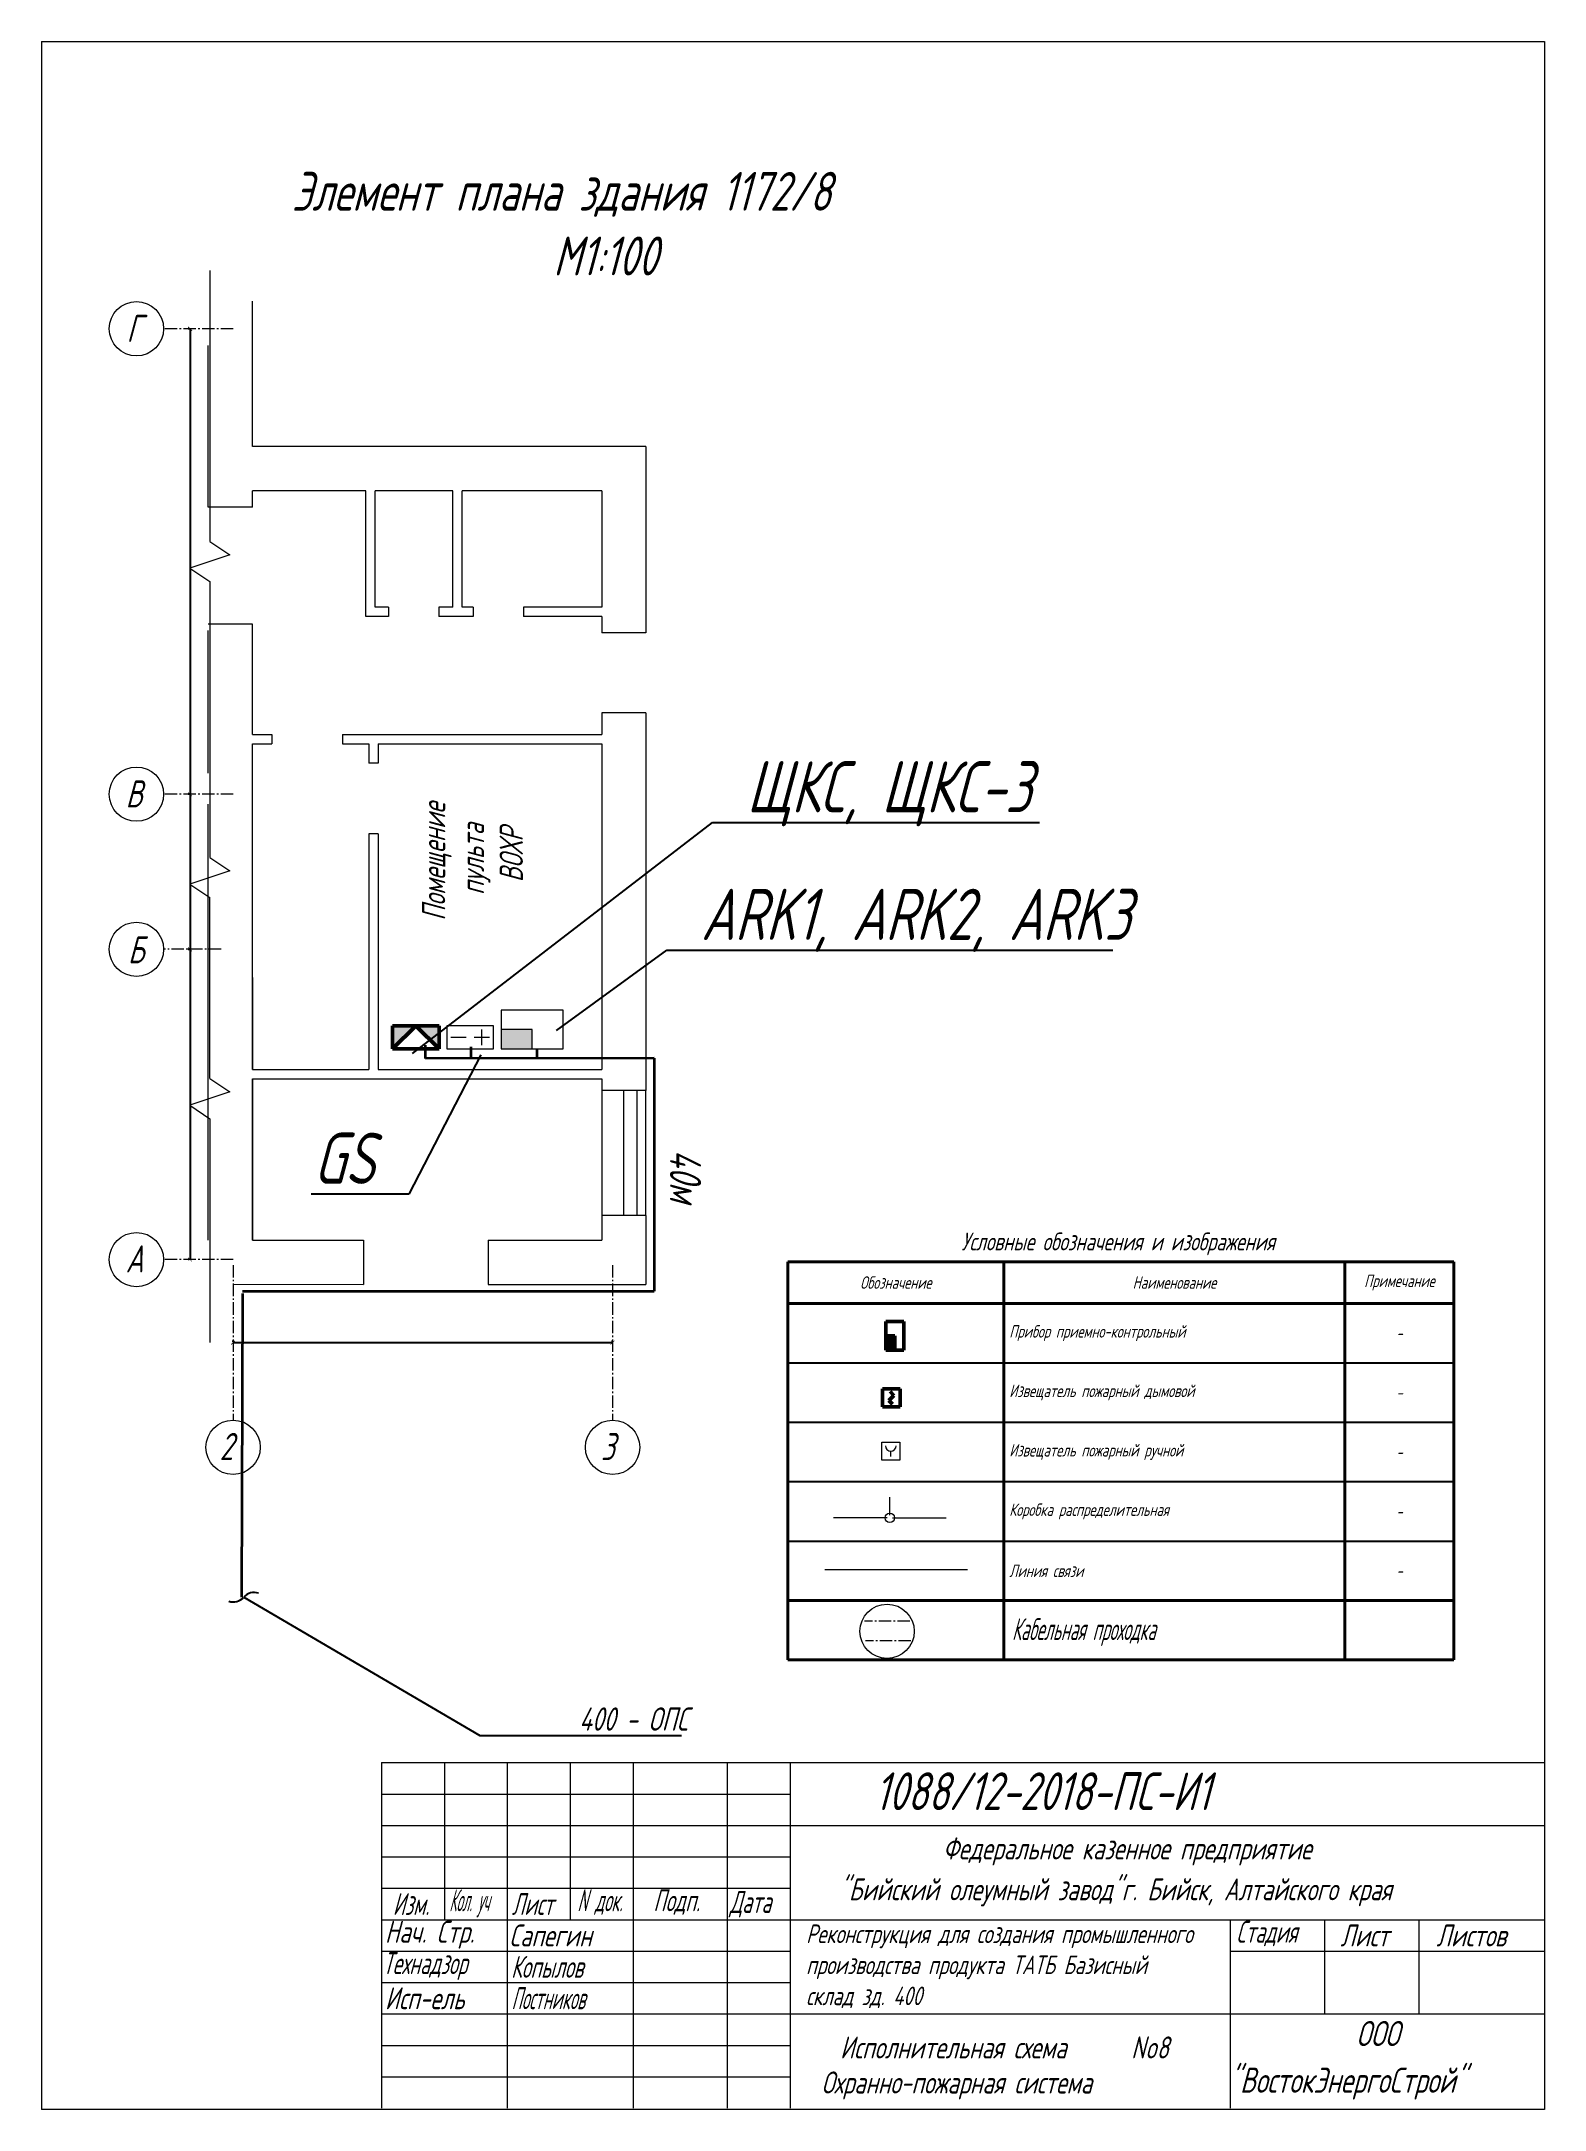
# Model space of a CAD drawing. Header units: millimetres. Extents: x 13096 to 18634, y -492 to 9335.
# Drawn here: x 14230 to 15198, y 7862 to 9195 of the extents above; entities that cross this region are included whole.
import ezdxf
from ezdxf import colors
from ezdxf.entities.mleader import LeaderData, LeaderLine
from ezdxf.math import Vec2, Vec3

# ---------------------------------------------------------------- set-up
doc = ezdxf.new("R2010")
doc.units = ezdxf.units.MM
doc.linetypes.add('GOST2.303 6', pattern=[12, 8, -1.5, 1, -1.5])
doc.linetypes.add('gost6', pattern=[12, 8, -1.5, 1, -1.5])
doc.layers.get('Defpoints').update_dxf_attribs({"color": 33})
for name, color, linetype, lineweight in [('Датчики (Вновь)', 2, 'Continuous', 50), ('ИИ_ОФОРМЛЕНИЕ_025', 7, 'Continuous', 25), ('Линия выноска', 137, 'Continuous', 20), ('Линия связи (Вновь)', 3, 'Continuous', 60), ('Осевая', 4, 'gost6', 25), ('ППК и др. приБоры', 171, 'Continuous', 50), ('Размерная', 4, 'Continuous', 25), ('Рамка толстая', 7, 'Continuous', 60), ('Рамка тонкая', 5, 'Continuous', 25), ('Связь', 84, 'Continuous', 50), ('Строительный', 251, 'Continuous', 13), ('ТаБлица', 253, 'Continuous', 25), ('текст', 7, 'Continuous', 25), ('Щиты пульты (Вновь)', 5, 'Continuous', 50), ('Элемент эл. схем', 7, 'Continuous', 35)]:
    doc.layers.add(name, color=color, linetype=linetype, lineweight=lineweight)
doc.layers.add('Текст.', color=51, linetype='Continuous')
doc.styles.add('Simplex', font='simplex.shx', dxfattribs={"width": 0.7, "oblique": 15})
doc.styles.get("Standard").update_dxf_attribs({"font": 'arial.ttf'})
doc.dimstyles.new('Simplex', dxfattribs={"dimtxt": 2.5, "dimasz": 2.5, "dimexe": 1.25, "dimexo": 0.625, "dimtad": 1, "dimtxsty": 'Simplex', "dimcen": 2.5, "dimclrt": 2, "dimadec": 0, "dimazin": 0, "dimtfac": 1, "dimtmove": 0, "dimatfit": 3, "dimfxl": 1, "dimarcsym": 0})

msp = doc.modelspace()

# ---------------------------------------------------------------- texts
at = {"color": 18, "lineweight": 20, "true_color": 0x000000, "style": 'Simplex', "oblique": 15}
for s, height, width, p in [('Кабельная проходка', 14.175, 0.5, (14855.13957, 8164.24394)), ('1088/12-2018-ПС-И1', 24.3, 0.7, (14766.72121, 8054.69773)), ('Федеральное казенное предприятие', 14.175, 0.7, (14810.5343, 8022.85834)), ('"Бийский олеумный завод"г. Бийск, Алтайского края', 14.175, 0.7, (14744.06324, 7996.53334)), ('Изм.', 14.175, 0.6, (14456.13334, 7987.08334)), ('Кол. уч', 14.175, 0.4, (14492.48771, 7989.44584)), ('Лист', 14.175, 0.6, (14532.80815, 7987.08334)), ('N', 14.175, 0.5, (14575.00568, 7989.44584)), ('док.', 14.175, 0.5, (14586.27974, 7989.44584)), ('Подп.', 14.175, 0.6, (14624.00584, 7989.44584)), ('Дата', 14.175, 0.6, (14673.20945, 7988.43334)), ('Нач. Стр.', 14.175, 0.7, (14451.09377, 7969.19584)), ('Сапегин', 14.175, 0.7, (14531.18945, 7966.83334)), ('Стадия', 14.175, 0.6, (14999.63555, 7969.19584)), ('Лист', 14.175, 0.7, (15066.72752, 7966.83334)), ('Листов', 14.175, 0.7, (15128.57526, 7966.83334)), ('Технадзор', 14.175, 0.6, (14449.74377, 7948.94584)), ('Копылов', 14.175, 0.6, (14532.36377, 7946.58334)), ('Исп-ель', 14.175, 0.7, (14451.09377, 7926.33334)), ('Постников', 14.175, 0.5, (14532.63377, 7926.33334)), ('ООО', 16.2, 0.7, (15076.94339, 7902.56369)), ('Исполнительная схема ', 14.175, 0.7, (14744.3403, 7894.59292)), ('No8', 14.175, 0.7, (14931.9228, 7894.59292)), ('Охранно-пожарная система', 14.175, 0.7, (14732.33356, 7872.01205)), ('"ВостокЭнергоСтрой"', 16.2, 0.7, (14995.28964, 7872.47798))]:
    msp.add_text(s, height=height, dxfattribs=dict(at, width=width)).set_placement(p)
at = {"layer": 'ИИ_ОФОРМЛЕНИЕ_025', "color": 18, "lineweight": 20, "true_color": 0x000000, "insert": (14722.47114, 7980.94655), "char_height": 12, "attachment_point": 1}
msp.add_mtext_dynamic_manual_height_columns('{\\Fsimplex|c204;\\Q15;\\W0.7;Реконструкция для создания промышленного производства продукта ТАТБ Базисный склад зд. 400}', width=276.2589272, gutter_width=12.5, heights=[0], dxfattribs=at)
at = {"layer": 'ТаБлица', "color": 18, "lineweight": 20, "true_color": 0x000000, "insert": (14644.76231, 8463.51381), "char_height": 20, "width": 275.88, "attachment_point": 5, "rotation": 270, "style": 'Simplex'}
msp.add_mtext('40м', dxfattribs=at)
at = {"layer": 'ТаБлица', "color": 2, "lineweight": 20, "insert": (14923.55424, 8419.62736), "char_height": 11.5, "width": 425.2362496, "attachment_point": 5, "style": 'Simplex'}
msp.add_mtext('{\\C256;\\c0;Условные обозначения и изображения}', dxfattribs=at)
at = {"layer": 'текст', "color": 18, "lineweight": 20, "true_color": 0x000000, "attachment_point": 1, "style": 'Simplex'}
for s, width, insert, char_height in [('\\pi76.691;Элемент плана здания 1172/8 \\P\\pi245.12;М1:100', 578.999515, (14314.39335, 9110.59985), 25), ('\\pi-2.7966;Г', 6.0958109, (14287.35252, 9018.48922), 17.5), ('\\pi-2.9334;В', 6.0958109, (14286.92092, 8718.4812), 17.5), ('\\pi-2.505;Б', 6.0958109, (14287.92443, 8618.0033), 17.5), ('\\pi-1.9104;А', 6.0958109, (14285.88307, 8418.75842), 17.5), ('\\pi-2.6417;2', 6.0958109, (14347.15271, 8297.80362), 17.5), ('\\pi-2.6417;3', 6.0958109, (14592.83394, 8297.76308), 17.5)]:
    msp.add_mtext_dynamic_manual_height_columns(s, width=width, gutter_width=12.5, heights=[0], dxfattribs=dict(at, insert=insert, char_height=char_height))
at = {"layer": 'текст', "color": 18, "lineweight": 20, "true_color": 0x000000, "insert": (14474.97968, 8658.50226), "char_height": 15, "attachment_point": 1, "rotation": 90, "style": 'Simplex'}
msp.add_mtext_dynamic_manual_height_columns('\\pi-30.557;Помещение \\P\\pi-13.94;пульта \\P\\pi-5.7268;ВОХР', width=28.8, gutter_width=12.5, heights=[0], dxfattribs=at)

# ---------------------------------------------------------------- blocks, each defined once
blk = doc.blocks.new('_ArchTick')
at = {"color": 0, "linetype": 'ByBlock', "const_width": 0.15}
blk.add_lwpolyline([(-0.5, -0.5), (0.5, 0.5)], dxfattribs=at)
blk = doc.blocks.new('*D37')
at = {"layer": 'Defpoints', "color": 0, "lineweight": 80, "transparency": 16777216}
for p in [(14325.5, 8709.5), (14325.5, 8609.5), (14325.5, 8609.5)]:
    blk.add_point(p, dxfattribs=at)
at = {"layer": 'Размерная', "color": 0, "lineweight": -2, "transparency": 16777216}
for p, q in [((14324.9, 8709.5), (14324.2, 8709.5)), ((14325.5, 8709.5), (14325.5, 8609.5)), ((14324.9, 8609.5), (14324.2, 8609.5))]:
    blk.add_line(p, q, dxfattribs=at)
at = {"layer": 'Размерная', "color": 0, "lineweight": -2, "transparency": 16777216, "xscale": 2.5, "yscale": 2.5, "zscale": 2.5}
for p, rotation in [((14325.5, 8709.5), 90), ((14325.5, 8609.5), 270)]:
    blk.add_blockref('_ArchTick', p, dxfattribs=dict(at, rotation=rotation))
blk = doc.blocks.new('*D38')
at = {"layer": 'Defpoints', "color": 0, "lineweight": 80, "transparency": 16777216}
for p in [(14325.5, 9009.5), (14325.5, 8709.5), (14325.5, 8709.5)]:
    blk.add_point(p, dxfattribs=at)
at = {"layer": 'Размерная', "color": 0, "lineweight": -2, "transparency": 16777216}
for p, q in [((14324.9, 9009.5), (14324.2, 9009.5)), ((14325.5, 9009.5), (14325.5, 8709.5)), ((14324.9, 8709.5), (14324.2, 8709.5))]:
    blk.add_line(p, q, dxfattribs=at)
at = {"layer": 'Размерная', "color": 0, "lineweight": -2, "transparency": 16777216, "xscale": 2.5, "yscale": 2.5, "zscale": 2.5}
for p, rotation in [((14325.5, 9009.5), 90), ((14325.5, 8709.5), 270)]:
    blk.add_blockref('_ArchTick', p, dxfattribs=dict(at, rotation=rotation))
blk = doc.blocks.new('*D39')
at = {"layer": 'Defpoints', "color": 0, "lineweight": 80, "transparency": 16777216}
for p in [(14325.5, 8609.5), (14325.5, 8409.5), (14325.5, 8409.5)]:
    blk.add_point(p, dxfattribs=at)
at = {"layer": 'Размерная', "color": 0, "lineweight": -2, "transparency": 16777216}
for p, q in [((14324.9, 8609.5), (14324.2, 8609.5)), ((14325.5, 8609.5), (14325.5, 8409.5)), ((14324.9, 8409.5), (14324.2, 8409.5))]:
    blk.add_line(p, q, dxfattribs=at)
at = {"layer": 'Размерная', "color": 0, "lineweight": -2, "transparency": 16777216, "xscale": 2.5, "yscale": 2.5, "zscale": 2.5}
for p, rotation in [((14325.5, 8609.5), 90), ((14325.5, 8409.5), 270)]:
    blk.add_blockref('_ArchTick', p, dxfattribs=dict(at, rotation=rotation))
blk = doc.blocks.new('*D36')
at = {"layer": 'Defpoints', "color": 0, "lineweight": 80, "transparency": 16777216}
for p in [(14353.2, 8356), (14597.7, 8356), (14597.7, 8356)]:
    blk.add_point(p, dxfattribs=at)
at = {"layer": 'Размерная', "color": 0, "lineweight": -2, "transparency": 16777216}
for p, q in [((14353.2, 8356.6), (14353.2, 8357.3)), ((14353.2, 8356), (14597.7, 8356)), ((14597.7, 8356.6), (14597.7, 8357.3))]:
    blk.add_line(p, q, dxfattribs=at)
at = {"layer": 'Размерная', "color": 0, "lineweight": -2, "transparency": 16777216, "xscale": 2.5, "yscale": 2.5, "zscale": 2.5, "rotation": 180}
blk.add_blockref('_ArchTick', (14353.2, 8356), dxfattribs=at)
at = {"layer": 'Размерная', "color": 0, "lineweight": -2, "transparency": 16777216, "xscale": 2.5, "yscale": 2.5, "zscale": 2.5}
blk.add_blockref('_ArchTick', (14597.7, 8356), dxfattribs=at)
blk = doc.blocks.new('_Integral')
at = {"color": 0, "linetype": 'ByBlock', "lineweight": -2}
for centre, start, end in [((0.445, -0.091), 102, 168), ((-0.445, 0.091), 282, 348)]:
    blk.add_arc(centre, 0.454, start, end, dxfattribs=at)
blk = doc.blocks.new('A$C34980ADB')
at = {"layer": 'ППК и др. приБоры', "lineweight": 18}
blk.add_hatch(color=256, dxfattribs=at).paths.add_polyline_path([(5, 4), (2.5, 4), (2.5, 0), (5, 0)])
for p, q in [((5, 8), (0, 8)), ((0, 8), (0, 0)), ((5, 0), (5, 8)), ((5, 4), (2.5, 4)), ((2.5, 4), (2.5, 0)), ((0, 0), (5, 0))]:
    blk.add_line(p, q, dxfattribs=at)
blk = doc.blocks.new('A$C5E2B28DD')
at = {"layer": 'Щиты пульты (Вновь)'}
h = blk.add_hatch(color=256, dxfattribs=at)
h.paths.add_polyline_path([(0, 0), (3, 0), (0, 3)])
h.paths.add_polyline_path([(0, 6), (0, 3), (3, 6)])
for p, q in [((3, 6), (0, 6)), ((0, 6), (0, 0)), ((0, 3), (3, 6)), ((3, 0), (3, 6)), ((3, 0), (0, 3)), ((0, 0), (3, 0))]:
    blk.add_line(p, q, dxfattribs=at)
blk = doc.blocks.new('_None')
blk = doc.blocks.new('*T220')
at = {"layer": 'ТаБлица', "color": 0, "linetype": 'ByBlock', "lineweight": 40, "transparency": 16777216}
for p, q in [((0, 0), (429.2, 0)), ((0, 0), (0, -256.6)), ((139.2, 0), (139.2, -256.6)), ((359, 0), (359, -256.6)), ((429.2, 0), (429.2, -256.6)), ((0, -26.8), (429.2, -26.8)), ((0, -218.3), (429.2, -218.3)), ((0, -256.6), (429.2, -256.6))]:
    blk.add_line(p, q, dxfattribs=at)
at = {"layer": 'ТаБлица', "color": 5, "linetype": 'ByBlock', "lineweight": 25, "transparency": 16777216}
for p, q in [((0, -65.1), (429.2, -65.1)), ((0, -103.4), (429.2, -103.4)), ((0, -141.7), (429.2, -141.7)), ((0, -180), (429.2, -180))]:
    blk.add_line(p, q, dxfattribs=at)
at = {"layer": 'ТаБлица', "color": 2, "lineweight": 20, "transparency": 16777216, "char_height": 8.05, "style": 'Simplex'}
for s, insert, width, attachment_point in [('{\\C256;\\c0;Обозначение}', (69.6, -13.4), 139.244, 5), ('{\\C256;\\c0;Наименование}', (249.1, -13.4), 219.744, 5), ('{\\C256;\\c0;Примечание}', (394.1, -13.4), 70.244, 5), ('{\\C256;\\c0;Прибор приемно-контрольный}', (142.7, -46), 212.844, 4), ('-', (394.1, -46), 63.344, 5), ('{\\C256;\\c0;Извещатель пожарный дымовой}', (142.7, -84.3), 212.844, 4), ('-', (394.1, -84.3), 63.344, 5), ('{\\C256;\\c0;Извещатель пожарный ручной}', (142.7, -122.6), 212.844, 4), ('-', (394.1, -122.6), 63.344, 5), ('{\\C256;\\c0;Коробка распределительная}', (142.7, -160.9), 212.844, 4), ('-', (394.1, -160.9), 63.344, 5), ('{\\C256;\\c0;Линия связи}', (142.7, -199.2), 212.844, 4), ('-', (394.1, -199.2), 63.344, 5)]:
    blk.add_mtext(s, dxfattribs=dict(at, insert=insert, width=width, attachment_point=attachment_point))
blk = doc.blocks.new('A$C3B4B2642')
at = {"layer": 'ППК и др. приБоры'}
blk.add_hatch(color=256, dxfattribs=at).paths.add_polyline_path([(4, 2.5), (4, 0), (8, 0), (8, 2.5)])
for p, q in [((0, 5), (0, 0)), ((8, 5), (0, 5)), ((4, 0), (4, 2.5)), ((4, 2.5), (8, 2.5)), ((8, 0), (8, 5)), ((0, 0), (8, 0))]:
    blk.add_line(p, q, dxfattribs=at)
blk = doc.blocks.new('A$C22FD429A')
at = {"layer": 'Датчики (Вновь)'}
for p, q in [((0, 5), (5, 5)), ((0, 0), (0, 5)), ((5, 0), (0, 0)), ((1.79, 1.79), (3.21, 3.21)), ((1.79, 1.79), (2.85, 0.73)), ((3.21, 3.21), (2.15, 4.27)), ((5, 5), (5, 0))]:
    blk.add_line(p, q, dxfattribs=at)

# ---------------------------------------------------------------- dimensions: what is measured, and where the dimension line sits
at = {"layer": 'Размерная', "color": 18, "lineweight": 20, "true_color": 0x000000}
for base, p1, p2, picture, middle in [((14325.48849, 8709.51458), (14325.48849, 9009.51458), (14325.48849, 8709.51458), '*D38', (14325.48849, 8859.51458)), ((14325.48849, 8609.51458), (14325.48849, 8709.51458), (14325.48849, 8609.51458), '*D37', (14325.48849, 8659.51458)), ((14325.48849, 8409.51458), (14325.48849, 8609.51458), (14325.48849, 8409.51458), '*D39', (14325.48849, 8509.51458))]:
    dim = msp.add_linear_dim(base=base, p1=p1, p2=p2, angle=90, text=' ', dimstyle='Simplex', override={"dimlfac": 100, "dimtxsty": 'Simplex', "dimblk1": 'ArchTick', "dimblk2": 'ArchTick', "dimsah": 1}, dxfattribs=at)
    dim.commit()
    dim.dimension.update_dxf_attribs({"geometry": picture, "text_midpoint": middle})
dim = msp.add_linear_dim(base=(14597.74283, 8356.01458), p1=(14353.24283, 8356.01458), p2=(14597.74283, 8356.01458), text=' ', dimstyle='Simplex', override={"dimlfac": 100, "dimtxsty": 'Simplex', "dimblk1": 'ArchTick', "dimblk2": 'ArchTick', "dimsah": 1}, dxfattribs=at)
dim.commit()
dim.dimension.update_dxf_attribs({"geometry": '*D36', "text_midpoint": (14475.49283, 8356.01458)})

# ---------------------------------------------------------------- linework, layer by layer
at = {"color": 18, "lineweight": 20, "true_color": 0x000000}
for p, q in [((14448.93377, 8085.29584), (15198.18377, 8085.29584)), ((14448.93377, 8085.29584), (14448.93377, 7862.54584)), ((14489.43377, 8085.29584), (14489.43377, 7984.04584)), ((14529.93377, 8085.29584), (14529.93377, 7862.54584)), ((14570.43377, 8085.29584), (14570.43377, 7984.04584)), ((14610.93377, 8085.29584), (14610.93377, 7862.54584)), ((14671.68377, 8085.29584), (14671.68377, 7862.54584)), ((14712.18377, 8085.29584), (14712.18377, 7862.54584)), ((14448.93377, 8065.04584), (14712.18377, 8065.04584)), ((14448.93377, 8044.79584), (14712.18377, 8044.79584)), ((14712.18377, 8044.79584), (15198.18377, 8044.79584)), ((14448.93377, 8024.54584), (14712.18377, 8024.54584)), ((14448.93377, 8004.29584), (14712.18377, 8004.29584)), ((14448.93377, 7984.04584), (15198.18377, 7984.04584)), ((14995.68377, 7984.04584), (14995.68377, 7862.54584)), ((15056.43377, 7984.04584), (15056.43377, 7923.29584)), ((15117.18377, 7984.04584), (15117.18377, 7923.29584)), ((14448.93377, 7963.79584), (14712.18377, 7963.79584)), ((14995.68377, 7963.79584), (15198.18377, 7963.79584)), ((14448.93377, 7943.54584), (14712.18377, 7943.54584)), ((14448.93377, 7923.29584), (14712.18377, 7923.29584)), ((14712.18377, 7923.29584), (15198.18377, 7923.29584)), ((14448.93377, 7903.04584), (14712.18377, 7903.04584)), ((14448.93377, 7882.79584), (14712.18377, 7882.79584))]:
    msp.add_line(p, q, dxfattribs=at)
at = {"layer": 'Датчики (Вновь)', "color": 5, "lineweight": 20}
for p, q in [((14771.25958, 8291.82833), (14782.75958, 8291.82833)), ((14771.25958, 8280.32833), (14771.25958, 8291.82833)), ((14782.75958, 8280.32833), (14771.25958, 8280.32833)), ((14777.00958, 8282.62833), (14777.00958, 8286.07833)), ((14782.75958, 8291.82833), (14782.75958, 8280.32833))]:
    msp.add_line(p, q, dxfattribs=at)
msp.add_arc((14777.00958, 8289.52833), 3.45, 180, 0, dxfattribs=at)
at = {"layer": 'Линия связи (Вновь)', "color": 18, "lineweight": 35, "true_color": 0x000000}
for p, q in [((14477.17621, 8539.21805), (14477.22177, 8547.63163)), ((14506.65528, 8539.24705), (14506.65528, 8546.7597)), ((14624.49288, 8539.28809), (14477.19294, 8539.23838)), ((14549.16637, 8539.27424), (14549.1827, 8545.1897)), ((14624.49288, 8539.28809), (14624.56538, 8389.12828)), ((14359.21028, 8387.69337), (14358.65941, 8191.90951)), ((14624.59659, 8388.9506), (14359.29847, 8388.852))]:
    msp.add_line(p, q, dxfattribs=at)
at = {"layer": 'Линия связи (Вновь)', "lineweight": 20}
for p, q in [((14776.41786, 8244.79538), (14776.41786, 8256.29538)), ((14774.69286, 8243.07038), (14740.19286, 8243.07038)), ((14778.14286, 8243.07038), (14812.64286, 8243.07038)), ((14734.55998, 8209.7796), (14826.55998, 8209.7796))]:
    msp.add_line(p, q, dxfattribs=at)
at = {"layer": 'Осевая', "color": 18, "lineweight": 20, "true_color": 0x000000}
for p, q in [((14353.27604, 9009.51458), (14308.48194, 9009.51458)), ((14353.27604, 8709.51458), (14308.48194, 8709.51458)), ((14345.58487, 8609.51458), (14308.48194, 8609.51458)), ((14353.27604, 8409.51458), (14308.48194, 8409.51458)), ((14353.24283, 8406.01458), (14353.24283, 8306.01458)), ((14597.74283, 8406.01458), (14597.74283, 8306.01458))]:
    msp.add_line(p, q, dxfattribs=at)
at = {"layer": 'Рамка толстая', "color": 18, "lineweight": 20, "true_color": 0x000000}
for p, q in [((14229.70467, 9194.7425), (15198.32967, 9194.7425)), ((14229.70467, 9194.7425), (14229.70467, 7861.6175)), ((15198.32967, 9194.7425), (15198.32967, 7861.6175)), ((15198.32967, 7861.6175), (14229.70467, 7861.6175))]:
    msp.add_line(p, q, dxfattribs=at)
at = {"layer": 'Рамка тонкая', "color": 18, "lineweight": 20, "true_color": 0x000000}
for p, q in [((14338.27604, 9047.01458), (14338.27604, 8872.45429)), ((14338.27604, 8872.45429), (14351.21576, 8863.82782)), ((14351.21576, 8863.82782), (14325.33633, 8855.20134)), ((14325.33633, 8855.20134), (14338.27604, 8846.57486)), ((14338.27604, 8846.57486), (14338.27604, 8668.70429)), ((14338.27604, 8668.70429), (14351.21576, 8660.07782)), ((14351.21576, 8660.07782), (14325.33633, 8651.45134)), ((14325.33633, 8651.45134), (14338.27604, 8642.82486)), ((14338.27604, 8526.20429), (14338.27604, 8642.82486)), ((14338.27604, 8526.20429), (14351.21576, 8517.57782)), ((14351.21576, 8517.57782), (14325.33633, 8508.95134)), ((14325.33633, 8508.95134), (14338.27604, 8500.32486)), ((14338.27604, 8500.32486), (14338.27604, 8356.01458))]:
    msp.add_line(p, q, dxfattribs=at)
for centre in [(14290.98194, 9009.51458), (14290.98194, 8709.51458), (14290.98194, 8609.51458), (14290.98194, 8409.51458), (14353.24283, 8288.51458), (14597.74283, 8288.51458), (14774.66875, 8169.95186)]:
    msp.add_circle(centre, 17.5, dxfattribs=at)
at = {"layer": 'Связь', "lineweight": 20}
msp.add_circle((14776.41786, 8243.07038), 3.10721, dxfattribs=at)
at = {"layer": 'Строительный', "color": 18, "lineweight": 20, "true_color": 0x000000}
for p, q in [((14365.74283, 8933.51458), (14365.74283, 9027.26458)), ((14337.24283, 8894.57837), (14337.24283, 8998.76458)), ((14619.24283, 8933.51458), (14365.74283, 8933.51458)), ((14619.24283, 8933.51458), (14619.24283, 8813.51458)), ((14365.74283, 8894.57837), (14337.24283, 8894.57837)), ((14438.74283, 8905.01458), (14365.74283, 8905.01458)), ((14365.74283, 8894.57837), (14365.74283, 8905.01458)), ((14438.74283, 8824.01458), (14438.74283, 8905.01458)), ((14494.74283, 8905.01458), (14444.74283, 8905.01458)), ((14444.74283, 8830.01458), (14444.74283, 8905.01458)), ((14494.74283, 8830.01458), (14494.74283, 8905.01458)), ((14590.74283, 8905.01458), (14500.74283, 8905.01458)), ((14500.74283, 8830.01458), (14500.74283, 8905.01458)), ((14590.74283, 8905.01458), (14590.74283, 8830.01458)), ((14453.26851, 8830.01458), (14444.74283, 8830.01458)), ((14453.26851, 8830.01458), (14453.26851, 8824.01458)), ((14494.74283, 8830.01458), (14485.76851, 8830.01458)), ((14485.76851, 8830.01458), (14485.76851, 8824.01458)), ((14507.89703, 8830.01458), (14500.74283, 8830.01458)), ((14507.89703, 8830.01458), (14507.89703, 8824.01458)), ((14590.74283, 8830.01458), (14540.39703, 8830.01458)), ((14540.39703, 8830.01458), (14540.39703, 8824.01458)), ((14365.74283, 8819.01458), (14337.24283, 8819.01458)), ((14337.24283, 8723.01458), (14337.24283, 8815.01458)), ((14365.74283, 8748.01458), (14365.74283, 8819.01458)), ((14453.26851, 8824.01458), (14438.74283, 8824.01458)), ((14507.89703, 8824.01458), (14485.76851, 8824.01458)), ((14590.74283, 8824.01458), (14540.39703, 8824.01458)), ((14590.74283, 8824.01458), (14590.74283, 8813.51458)), ((14619.24283, 8813.51458), (14590.74283, 8813.51458)), ((14590.74283, 8762.01458), (14590.74283, 8748.01458)), ((14619.24283, 8762.01458), (14590.74283, 8762.01458)), ((14590.74283, 8762.01458), (14590.74283, 8748.01458)), ((14619.24283, 8762.01458), (14619.24283, 8518.51458)), ((14365.74283, 8748.01458), (14378.24283, 8748.01458)), ((14378.24283, 8748.01458), (14378.24283, 8742.01458)), ((14423.74283, 8748.01458), (14590.74283, 8748.01458)), ((14423.74283, 8748.01458), (14423.74283, 8742.01458)), ((14365.74283, 8742.01458), (14378.24283, 8742.01458)), ((14365.74283, 8532.01458), (14365.74283, 8742.01458)), ((14423.74283, 8742.01458), (14440.74283, 8742.01458)), ((14440.74283, 8742.01458), (14440.74283, 8729.51458)), ((14446.74283, 8742.01458), (14446.74283, 8729.51458)), ((14446.74283, 8742.01458), (14590.74283, 8742.01458)), ((14590.74283, 8742.01458), (14590.74283, 8532.01458)), ((14446.74283, 8729.51458), (14440.74283, 8729.51458)), ((14337.24283, 8422.01458), (14337.24283, 8703.01458)), ((14440.74283, 8684.01458), (14440.74283, 8532.01458)), ((14446.74283, 8684.01458), (14440.74283, 8684.01458)), ((14446.74283, 8684.01458), (14446.74283, 8532.01458)), ((14590.74283, 8626.51458), (14590.74283, 8532.01458)), ((14365.74283, 8591.38958), (14365.74283, 8532.01458)), ((14365.74283, 8532.01458), (14440.74283, 8532.01458)), ((14446.74283, 8532.01458), (14590.74283, 8532.01458)), ((14365.74283, 8526.01458), (14365.74283, 8422.01458)), ((14365.74283, 8526.01458), (14590.74283, 8526.01458)), ((14365.74283, 8422.01458), (14365.74283, 8526.01458)), ((14590.74283, 8526.01458), (14590.74283, 8422.01458)), ((14619.24283, 8518.51458), (14590.74283, 8518.51458)), ((14604.99283, 8438.01458), (14604.99283, 8518.51458)), ((14613.61462, 8438.01458), (14613.61462, 8518.51458)), ((14619.24283, 8438.01458), (14619.24283, 8518.51458)), ((14337.24283, 8453.81956), (14337.24283, 8456.94456)), ((14619.24283, 8438.01458), (14590.74283, 8438.01458)), ((14619.24283, 8438.01458), (14619.24283, 8393.51458)), ((14365.74283, 8422.01458), (14437.16285, 8422.01458)), ((14437.16285, 8422.01458), (14437.16285, 8393.51458)), ((14517.66285, 8422.01458), (14590.74283, 8422.01458)), ((14517.66285, 8422.01458), (14517.66285, 8393.51458)), ((14517.66285, 8422.01458), (14517.66285, 8393.51458)), ((14353.72386, 8393.58226), (14437.16285, 8393.51458)), ((14517.66285, 8393.51458), (14619.24283, 8393.51458))]:
    msp.add_line(p, q, dxfattribs=at)
at = {"layer": 'Текст.', "color": 1, "linetype": 'GOST2.303 6', "lineweight": 20}
for p, q in [((14789.28615, 8176.44432), (14760.14487, 8176.44432)), ((14789.90617, 8163.74677), (14760.76489, 8163.74677))]:
    msp.add_line(p, q, dxfattribs=at)
at = {"layer": 'Щиты пульты (Вновь)', "color": 18, "lineweight": 20, "true_color": 0x000000}
for p, q in [((14491.01886, 8560.27826), (14491.01886, 8545.27826)), ((14521.01886, 8560.27826), (14491.01886, 8560.27826)), ((14521.01886, 8545.27826), (14521.01886, 8560.27826)), ((14503.51886, 8552.77826), (14493.51886, 8552.77826)), ((14518.51886, 8552.77826), (14508.51886, 8552.77826)), ((14513.51886, 8547.77826), (14513.51886, 8557.77826)), ((14491.01886, 8545.27826), (14521.01886, 8545.27826))]:
    msp.add_line(p, q, dxfattribs=at)

# ---------------------------------------------------------------- block references
msp.add_blockref('*T220', (14710.67237, 8408.12736))
at = {"lineweight": 20, "xscale": 2.3, "yscale": 2.3, "zscale": 2.3, "rotation": 270}
msp.add_blockref('A$C3B4B2642', (14773.92239, 8369.58079), dxfattribs=at)
at = {"lineweight": 20, "xscale": 2.3, "yscale": 2.3, "zscale": 2.3}
msp.add_blockref('A$C22FD429A', (14771.66917, 8314.63241), dxfattribs=at)
at = {"layer": 'Элемент эл. схем', "color": 18, "lineweight": 20, "true_color": 0x000000, "xscale": 5, "yscale": 5, "zscale": 5, "rotation": 270}
for name, p in [('A$C5E2B28DD', (14456.01899, 8560.27838)), ('A$C34980ADB', (14526.01887, 8570.27815))]:
    msp.add_blockref(name, p, dxfattribs=at)

msp.set_redraw_order([(e.dxf.handle, doc.entitydb.next_handle()) for e in msp.query("TEXT MTEXT ATTDEF DIMENSION ARC_DIMENSION")])  # texts and dimensions are drawn at this point

# ---------------------------------------------------------------- leaders
at = {"layer": 'Линия выноска', "color": 18, "lineweight": 20, "true_color": 0x000000}
ml = msp.add_multileader_mtext('Standard', dxfattribs=at)
ml.set_content('{\\C256;\\c0;ЩКС, ЩКС-3}', color=2, style='Simplex')
ml.set_leader_properties()
ml.set_arrow_properties(name='NONE')
ml.build(insert=Vec2(0, 0))
ml.multileader.update_dxf_attribs({"text_left_attachment_type": 6, "text_right_attachment_type": 6, "dogleg_length": 0, "arrow_head_size": 44})
ctx = ml.context
ctx.base_point, ctx.char_height, ctx.arrow_head_size, ctx.landing_gap_size, ctx.plane_origin = Vec3(14662.12228, 8691.21998), 33, 44, 22, Vec3(14003.66607, 8252.31762)
ctx.left_attachment, ctx.right_attachment = 6, 6
notes = []
notes.append((ctx, [(0, (1, 1, 0), (14662.12228, 8691.21998), (1, 0), 0, [(0, [(14468.75303, 8542.34125)], 0, [])])]))
ctx.mtext.insert, ctx.mtext.flow_direction = Vec3(14684.12228, 8730.81998), 5
ml = msp.add_multileader_mtext('Standard', dxfattribs=at)
ml.set_content('{\\C256;\\c0;ARK1, ARK2, ARK3}', color=2, style='Simplex')
ml.set_leader_properties()
ml.set_arrow_properties(name='NONE')
ml.build(insert=Vec2(0, 0))
ml.multileader.update_dxf_attribs({"text_left_attachment_type": 6, "text_right_attachment_type": 6, "dogleg_length": 0, "arrow_head_size": 44})
ctx = ml.context
ctx.base_point, ctx.char_height, ctx.arrow_head_size, ctx.landing_gap_size, ctx.plane_origin = Vec3(14632.70238, 8608.94913), 33, 44, 22, Vec3(14003.92347, 8410.23105)
ctx.left_attachment, ctx.right_attachment = 6, 6
notes.append((ctx, [(0, (1, 1, 0), (14632.70238, 8608.94913), (1, 0), 0, [(0, [(14561.73348, 8557.08172)], 0, [])])]))
ctx.mtext.insert, ctx.mtext.flow_direction = Vec3(14654.70238, 8648.54913), 5
ml = msp.add_multileader_mtext('Standard', dxfattribs=at)
ml.set_content('{\\C256;\\c0;GS}', color=2, style='Simplex')
ml.set_leader_properties()
ml.set_arrow_properties(name='NONE')
ml.build(insert=Vec2(0, 0))
ml.multileader.update_dxf_attribs({"text_left_attachment_type": 6, "text_right_attachment_type": 6, "dogleg_length": 0, "arrow_head_size": 44})
ctx = ml.context
ctx.base_point, ctx.char_height, ctx.arrow_head_size, ctx.landing_gap_size, ctx.plane_origin = Vec3(14379.52349, 8451.74072), 33, 44, 22, Vec3(13993.29556, 8273.73985)
ctx.left_attachment, ctx.right_attachment, ctx.text_align_type = 6, 6, 2
notes.append((ctx, [(1, (1, 1, 0), (14466.39731, 8451.74072), (-1, 0), 0, [(0, [(14512.91933, 8541.4808)], 0, [])])]))
ctx.mtext.insert, ctx.mtext.alignment, ctx.mtext.flow_direction = Vec3(14444.39731, 8491.34072), 3, 5
ml = msp.add_multileader_mtext('Standard', dxfattribs=at)
ml.set_content('\\A1;{\\C256;\\c0;400 - ОПС}', color=2, style='Simplex')
ml.set_leader_properties()
ml.set_arrow_properties(name='INTEGRAL')
ml.build(insert=Vec2(0, 0))
ml.multileader.update_dxf_attribs({"text_left_attachment_type": 6, "text_right_attachment_type": 6, "dogleg_length": 8.32248, "arrow_head_size": 20})
ctx = ml.context
ctx.base_point, ctx.char_height, ctx.arrow_head_size, ctx.landing_gap_size, ctx.plane_origin = Vec3(14566.18552, 8102.8681), 15, 20, 10, Vec3(13855.45895, 7962.04714)
ctx.left_attachment, ctx.right_attachment = 6, 6
notes.append((ctx, [(0, (1, 1, 0), (14512.27994, 8102.8681), (1, 0), 53.90558, [(0, [(14360.05381, 8191.90951)], 0, [])])]))
ctx.mtext.insert, ctx.mtext.width, ctx.mtext.defined_height, ctx.mtext.flow_direction = Vec3(14576.18552, 8120.8681), 453.7351814, 74.93373, 5
for ctx, leaders in notes:
    for number, flags, end, landing, length, lines in leaders:
        leader = LeaderData()
        leader.index, (leader.has_last_leader_line, leader.has_dogleg_vector, leader.attachment_direction) = number, flags
        leader.last_leader_point, leader.dogleg_vector, leader.dogleg_length = Vec3(end), Vec3(landing), length
        for number, points, colour, breaks in lines:
            line = LeaderLine()
            line.index, line.vertices, line.color, line.breaks = number, Vec3.list(points), colors.encode_raw_color(colour), breaks
            leader.lines.append(line)
        ctx.leaders.append(leader)

doc.saveas('drawing.dxf')
